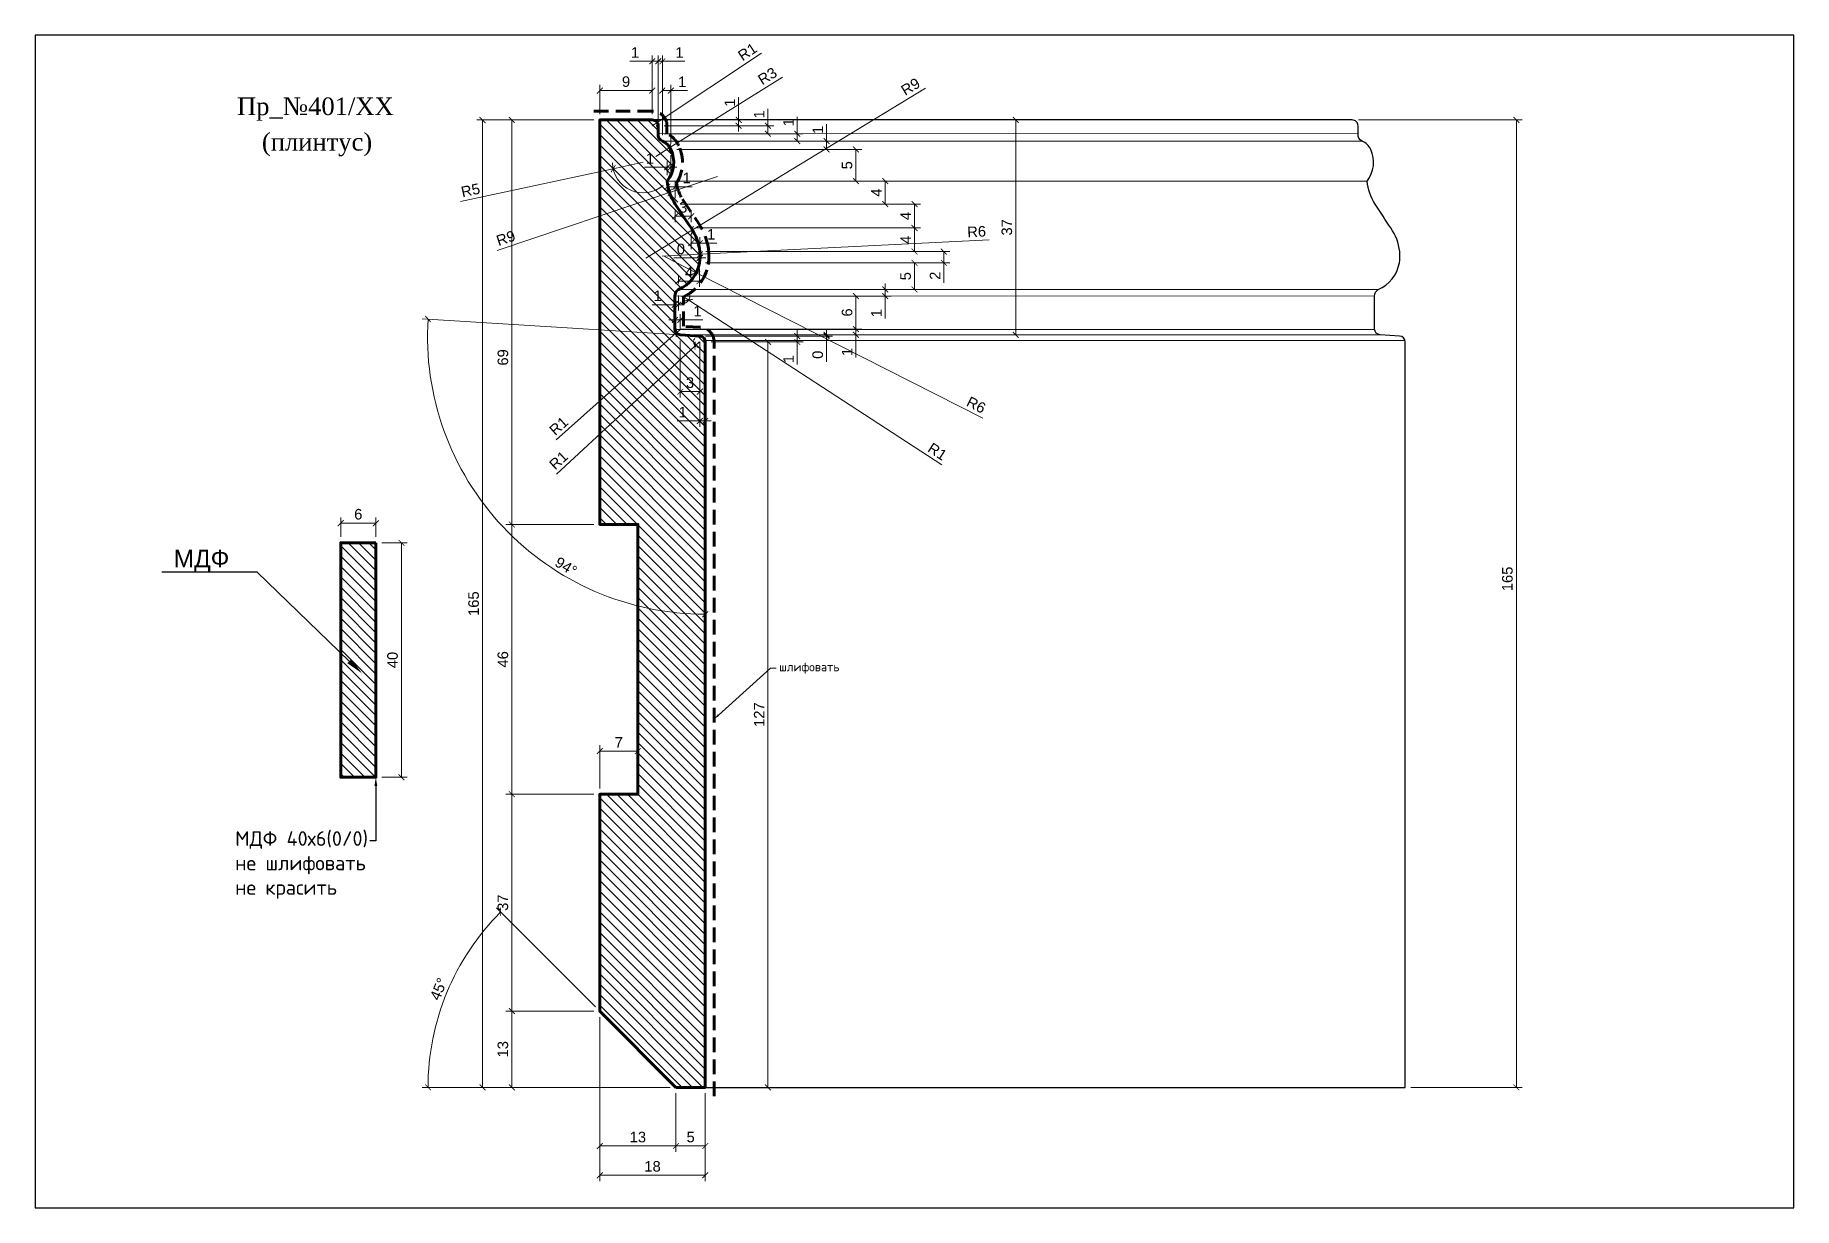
# Model space of a CAD drawing. Header units: inches. Extents: x -1 to 299, y 4775 to 4975.
import ezdxf
from ezdxf import colors
from ezdxf.entities.mleader import LeaderData, LeaderLine
from ezdxf.math import Vec2, Vec3

# ---------------------------------------------------------------- set-up
doc = ezdxf.new("R2010")
doc.units = ezdxf.units.IN
doc.header["$MEASUREMENT"] = 0
doc.linetypes.add('HIDDEN', pattern=[0.375, 0.25, -0.125])
doc.layers.add('Outside panel', color=7, linetype='Continuous', lineweight=18, true_color=0x7f5e57)
doc.layers.add('линия 50', color=1, linetype='Continuous', lineweight=140)
doc.layers.add('служебный слой РАЗМЕРЫ', color=7, linetype='Continuous', lineweight=9)
doc.layers.add('размеры в модели', color=7, linetype='Continuous')
doc.styles.add('ELECT', font='times.ttf')
doc.styles.get("Standard").update_dxf_attribs({"font": 'arial.ttf'})
doc.styles.add('ЕСКД профили текст', font='isocpeur.ttf')
doc.styles.add('ЕСКД штамп_текст', font='isocpeur.ttf')
doc.dimstyles.new('M_1', dxfattribs={"dimtxt": 1.8, "dimasz": 1, "dimexe": 1, "dimexo": 1, "dimgap": 0.6, "dimtad": 1, "dimdec": 0, "dimdsep": 46, "dimtxsty": 'Standard', "dimblk": 'ARCHTICK', "dimcen": -5, "dimclrd": 7, "dimclre": 7, "dimclrt": 7, "dimadec": 0, "dimazin": 0, "dimtfac": 1, "dimtdec": 0, "dimtmove": 0, "dimatfit": 3, "dimfxl": 1, "dimtolj": 1, "dimtzin": 0, "dimlwd": 5, "dimlwe": 5, "dimarcsym": 0})

msp = doc.modelspace()

# ---------------------------------------------------------------- texts
at = {"color": 7, "ltscale": 1000, "style": 'ELECT'}
for s, p in [('Пр_№401/ХХ', (33.72, 4961.85, 0)), ('(плинтус)', (37.96, 4955.79, 0))]:
    msp.add_text(s, height=3, dxfattribs=at).set_placement(p)

# ---------------------------------------------------------------- blocks, each defined once
blk = doc.blocks.new('_ArchTick')
at = {"color": 0, "linetype": 'ByBlock', "const_width": 0.15}
blk.add_lwpolyline([(-0.5, -0.5), (0.5, 0.5)], dxfattribs=at)
blk = doc.blocks.new('*D56')
at = {"color": 7, "lineweight": 5, "ltscale": 1000, "transparency": 16777216}
for p, q in [((225.05, 4961.02), (252.95, 4961.02)), ((251.95, 4961.02), (251.95, 4796.02)), ((233.98, 4796.02), (252.95, 4796.02))]:
    blk.add_line(p, q, dxfattribs=at)
at = {"layer": 'Defpoints', "color": 0, "ltscale": 1000, "transparency": 16777216}
for p in [(224.05, 4961.02, 0), (232.98, 4796.02, 0), (251.95, 4796.02)]:
    blk.add_point(p, dxfattribs=at)
at = {"color": 7, "lineweight": 5, "ltscale": 1000, "transparency": 16777216}
for p, rotation in [((251.95, 4961.02), 90), ((251.95, 4796.02), 270)]:
    blk.add_blockref('_ArchTick', p, dxfattribs=dict(at, rotation=rotation))
at = {"color": 7, "ltscale": 1000, "transparency": 16777216, "insert": (250.43, 4882.74), "char_height": 1.8, "attachment_point": 5, "rotation": 90}
blk.add_mtext('\\A1;165', dxfattribs=at)
blk = doc.blocks.new('*D55')
at = {"layer": 'Defpoints', "color": 0, "ltscale": 1000, "transparency": 16777216}
for p in [(57.4, 4888.9), (57.4, 4848.9), (61.76, 4848.9)]:
    blk.add_point(p, dxfattribs=at)
at = {"layer": 'размеры в модели', "color": 7, "lineweight": 5, "ltscale": 1000, "transparency": 16777216}
for p, q in [((58.4, 4888.9), (62.76, 4888.9)), ((61.76, 4888.9), (61.76, 4848.9)), ((58.4, 4848.9), (62.76, 4848.9))]:
    blk.add_line(p, q, dxfattribs=at)
for p, rotation in [((61.76, 4888.9), 90), ((61.76, 4848.9), 270)]:
    blk.add_blockref('_ArchTick', p, dxfattribs=dict(at, rotation=rotation))
at = {"layer": 'размеры в модели', "color": 7, "ltscale": 1000, "transparency": 16777216, "insert": (60.25, 4868.9), "char_height": 1.8, "attachment_point": 5, "rotation": 90}
blk.add_mtext('\\A1;40', dxfattribs=at)
blk = doc.blocks.new('*D54')
at = {"layer": 'Defpoints', "color": 0, "ltscale": 1000, "transparency": 16777216}
for p in [(51.4, 4892.24), (51.4, 4888.9), (57.4, 4888.9)]:
    blk.add_point(p, dxfattribs=at)
at = {"layer": 'размеры в модели', "color": 7, "lineweight": 5, "ltscale": 1000, "transparency": 16777216}
for p, q in [((51.4, 4889.9), (51.4, 4893.24)), ((57.4, 4889.9), (57.4, 4893.24)), ((57.4, 4892.24), (51.4, 4892.24))]:
    blk.add_line(p, q, dxfattribs=at)
at = {"layer": 'размеры в модели', "color": 7, "lineweight": 5, "ltscale": 1000, "transparency": 16777216, "rotation": 180}
blk.add_blockref('_ArchTick', (51.4, 4892.24), dxfattribs=at)
at = {"layer": 'размеры в модели', "color": 7, "lineweight": 5, "ltscale": 1000, "transparency": 16777216}
blk.add_blockref('_ArchTick', (57.4, 4892.24), dxfattribs=at)
at = {"layer": 'размеры в модели', "color": 7, "ltscale": 1000, "transparency": 16777216, "insert": (54.4, 4893.76), "char_height": 1.8, "attachment_point": 5}
blk.add_mtext('\\A1;6', dxfattribs=at)
blk = doc.blocks.new('*D53')
at = {"color": 7, "lineweight": 5, "ltscale": 1000, "transparency": 16777216}
for p, q in [((96.6, 4961.02), (167.56, 4961.02)), ((166.56, 4924.37), (166.56, 4961.02)), ((110.34, 4924.37), (167.56, 4924.37))]:
    blk.add_line(p, q, dxfattribs=at)
at = {"layer": 'Defpoints', "color": 0, "ltscale": 1000, "transparency": 16777216}
for p in [(95.6, 4961.02), (166.56, 4961.02), (109.34, 4924.37)]:
    blk.add_point(p, dxfattribs=at)
at = {"color": 7, "lineweight": 5, "ltscale": 1000, "transparency": 16777216}
for p, rotation in [((166.56, 4961.02), 90), ((166.56, 4924.37), 270)]:
    blk.add_blockref('_ArchTick', p, dxfattribs=dict(at, rotation=rotation))
at = {"color": 7, "ltscale": 1000, "transparency": 16777216, "insert": (165.04, 4942.7), "char_height": 1.8, "attachment_point": 5, "rotation": 90}
blk.add_mtext('\\A1;37', dxfattribs=at)
blk = doc.blocks.new('*D52')
at = {"layer": 'Defpoints', "color": 0, "ltscale": 1000, "transparency": 16777216}
for p in [(95.6, 4853.37), (95.6, 4846.02), (102.1, 4846.02)]:
    blk.add_point(p, dxfattribs=at)
at = {"layer": 'размеры в модели', "color": 7, "lineweight": 5, "ltscale": 1000, "transparency": 16777216}
for p, q in [((95.6, 4847.02), (95.6, 4854.37)), ((102.1, 4847.02), (102.1, 4854.37)), ((102.1, 4853.37), (95.6, 4853.37))]:
    blk.add_line(p, q, dxfattribs=at)
at = {"layer": 'размеры в модели', "color": 7, "lineweight": 5, "ltscale": 1000, "transparency": 16777216, "rotation": 180}
blk.add_blockref('_ArchTick', (95.6, 4853.37), dxfattribs=at)
at = {"layer": 'размеры в модели', "color": 7, "lineweight": 5, "ltscale": 1000, "transparency": 16777216}
blk.add_blockref('_ArchTick', (102.1, 4853.37), dxfattribs=at)
at = {"layer": 'размеры в модели', "color": 7, "ltscale": 1000, "transparency": 16777216, "insert": (98.85, 4854.87), "char_height": 1.8, "attachment_point": 5}
blk.add_mtext('\\A1;7', dxfattribs=at)
blk = doc.blocks.new('*D51')
at = {"layer": 'Defpoints', "color": 0, "ltscale": 1000, "transparency": 16777216}
for p in [(71.96, 4817.17), (95.6, 4809.02), (108.6, 4796.02), (108.6, 4796.02), (113.6, 4796.02)]:
    blk.add_point(p, dxfattribs=at)
at = {"layer": 'размеры в модели', "color": 7, "lineweight": 5, "ltscale": 1000, "transparency": 16777216}
for p, q in [((94.89, 4809.73), (77.98, 4826.64)), ((107.6, 4796.02), (65.3, 4796.02))]:
    blk.add_line(p, q, dxfattribs=at)
blk.add_arc((108.6, 4796.02), 42.3, 135, 180, dxfattribs=at)
for p, rotation in [((78.69, 4825.94), 44.99999999999992), ((66.3, 4796.02), 269.999999999997)]:
    blk.add_blockref('_ArchTick', p, dxfattribs=dict(at, rotation=rotation))
at = {"layer": 'размеры в модели', "color": 7, "ltscale": 1000, "transparency": 16777216, "insert": (68.12, 4812.79), "char_height": 1.8, "attachment_point": 5, "rotation": 67.5}
blk.add_mtext('\\A1;45°', dxfattribs=at)
blk = doc.blocks.new('*D50')
at = {"layer": 'Defpoints', "color": 0, "ltscale": 1000, "transparency": 16777216}
for p in [(95.6, 4961.02), (75.6, 4796.02), (108.6, 4796.02)]:
    blk.add_point(p, dxfattribs=at)
at = {"layer": 'размеры в модели', "color": 7, "lineweight": 5, "ltscale": 1000, "transparency": 16777216}
for p, q in [((94.6, 4961.02), (74.6, 4961.02)), ((75.6, 4961.02), (75.6, 4796.02)), ((107.6, 4796.02), (74.6, 4796.02))]:
    blk.add_line(p, q, dxfattribs=at)
for p, rotation in [((75.6, 4961.02), 90), ((75.6, 4796.02), 270)]:
    blk.add_blockref('_ArchTick', p, dxfattribs=dict(at, rotation=rotation))
at = {"layer": 'размеры в модели', "color": 7, "ltscale": 1000, "transparency": 16777216, "insert": (74.08, 4878.52), "char_height": 1.8, "attachment_point": 5, "rotation": 90}
blk.add_mtext('\\A1;165', dxfattribs=at)
blk = doc.blocks.new('*D49')
at = {"layer": 'Defpoints', "color": 0, "ltscale": 1000, "transparency": 16777216}
for p in [(80.6, 4961.02), (95.6, 4961.02), (95.6, 4892.02)]:
    blk.add_point(p, dxfattribs=at)
at = {"layer": 'размеры в модели', "color": 7, "lineweight": 5, "ltscale": 1000, "transparency": 16777216}
for p, q in [((94.6, 4961.02), (79.6, 4961.02)), ((80.6, 4892.02), (80.6, 4961.02)), ((94.6, 4892.02), (79.6, 4892.02))]:
    blk.add_line(p, q, dxfattribs=at)
for p, rotation in [((80.6, 4961.02), 90), ((80.6, 4892.02), 270)]:
    blk.add_blockref('_ArchTick', p, dxfattribs=dict(at, rotation=rotation))
at = {"layer": 'размеры в модели', "color": 7, "ltscale": 1000, "transparency": 16777216, "insert": (79.08, 4920.52), "char_height": 1.8, "attachment_point": 5, "rotation": 90}
blk.add_mtext('\\A1;69', dxfattribs=at)
blk = doc.blocks.new('*D48')
at = {"layer": 'Defpoints', "color": 0, "ltscale": 1000, "transparency": 16777216}
for p in [(95.6, 4892.02), (80.6, 4846.02), (95.6, 4846.02)]:
    blk.add_point(p, dxfattribs=at)
at = {"layer": 'размеры в модели', "color": 7, "lineweight": 5, "ltscale": 1000, "transparency": 16777216}
for p, q in [((94.6, 4892.02), (79.6, 4892.02)), ((80.6, 4892.02), (80.6, 4846.02)), ((94.6, 4846.02), (79.6, 4846.02))]:
    blk.add_line(p, q, dxfattribs=at)
for p, rotation in [((80.6, 4892.02), 90), ((80.6, 4846.02), 270)]:
    blk.add_blockref('_ArchTick', p, dxfattribs=dict(at, rotation=rotation))
at = {"layer": 'размеры в модели', "color": 7, "ltscale": 1000, "transparency": 16777216, "insert": (79.08, 4869.02), "char_height": 1.8, "attachment_point": 5, "rotation": 90}
blk.add_mtext('\\A1;46', dxfattribs=at)
blk = doc.blocks.new('*D47')
at = {"layer": 'Defpoints', "color": 0, "ltscale": 1000, "transparency": 16777216}
for p in [(80.6, 4846.02), (95.6, 4846.02), (95.6, 4809.02)]:
    blk.add_point(p, dxfattribs=at)
at = {"layer": 'размеры в модели', "color": 7, "lineweight": 5, "ltscale": 1000, "transparency": 16777216}
for p, q in [((94.6, 4846.02), (79.6, 4846.02)), ((80.6, 4809.02), (80.6, 4846.02)), ((94.6, 4809.02), (79.6, 4809.02))]:
    blk.add_line(p, q, dxfattribs=at)
for p, rotation in [((80.6, 4846.02), 90), ((80.6, 4809.02), 270)]:
    blk.add_blockref('_ArchTick', p, dxfattribs=dict(at, rotation=rotation))
at = {"layer": 'размеры в модели', "color": 7, "ltscale": 1000, "transparency": 16777216, "insert": (79.08, 4827.52), "char_height": 1.8, "attachment_point": 5, "rotation": 90}
blk.add_mtext('\\A1;37', dxfattribs=at)
blk = doc.blocks.new('*D46')
at = {"layer": 'Defpoints', "color": 0, "ltscale": 1000, "transparency": 16777216}
for p in [(80.6, 4809.02), (95.6, 4809.02), (108.6, 4796.02)]:
    blk.add_point(p, dxfattribs=at)
at = {"layer": 'размеры в модели', "color": 7, "lineweight": 5, "ltscale": 1000, "transparency": 16777216}
for p, q in [((94.6, 4809.02), (79.6, 4809.02)), ((80.6, 4796.02), (80.6, 4809.02)), ((107.6, 4796.02), (79.6, 4796.02))]:
    blk.add_line(p, q, dxfattribs=at)
for p, rotation in [((80.6, 4809.02), 90), ((80.6, 4796.02), 270)]:
    blk.add_blockref('_ArchTick', p, dxfattribs=dict(at, rotation=rotation))
at = {"layer": 'размеры в модели', "color": 7, "ltscale": 1000, "transparency": 16777216, "insert": (79.08, 4802.52), "char_height": 1.8, "attachment_point": 5, "rotation": 90}
blk.add_mtext('\\A1;13', dxfattribs=at)
blk = doc.blocks.new('*D45')
at = {"layer": 'Defpoints', "color": 0, "ltscale": 1000, "transparency": 16777216}
for p in [(95.6, 4809.02), (108.6, 4796.02), (95.6, 4786.02)]:
    blk.add_point(p, dxfattribs=at)
at = {"layer": 'размеры в модели', "color": 7, "lineweight": 5, "ltscale": 1000, "transparency": 16777216}
for p, q in [((95.6, 4808.02), (95.6, 4785.02)), ((108.6, 4795.02), (108.6, 4785.02)), ((108.6, 4786.02), (95.6, 4786.02))]:
    blk.add_line(p, q, dxfattribs=at)
at = {"layer": 'размеры в модели', "color": 7, "lineweight": 5, "ltscale": 1000, "transparency": 16777216, "rotation": 180}
blk.add_blockref('_ArchTick', (95.6, 4786.02), dxfattribs=at)
at = {"layer": 'размеры в модели', "color": 7, "lineweight": 5, "ltscale": 1000, "transparency": 16777216}
blk.add_blockref('_ArchTick', (108.6, 4786.02), dxfattribs=at)
at = {"layer": 'размеры в модели', "color": 7, "ltscale": 1000, "transparency": 16777216, "insert": (102.1, 4787.54), "char_height": 1.8, "attachment_point": 5}
blk.add_mtext('\\A1;13', dxfattribs=at)
blk = doc.blocks.new('*D44')
at = {"layer": 'Defpoints', "color": 0, "ltscale": 1000, "transparency": 16777216}
for p in [(108.6, 4796.02), (113.6, 4796.02), (113.6, 4786.02)]:
    blk.add_point(p, dxfattribs=at)
at = {"layer": 'размеры в модели', "color": 7, "lineweight": 5, "ltscale": 1000, "transparency": 16777216}
for p, q in [((108.6, 4795.02), (108.6, 4785.02)), ((113.6, 4795.02), (113.6, 4785.02)), ((108.6, 4786.02), (113.6, 4786.02))]:
    blk.add_line(p, q, dxfattribs=at)
at = {"layer": 'размеры в модели', "color": 7, "lineweight": 5, "ltscale": 1000, "transparency": 16777216, "rotation": 180}
blk.add_blockref('_ArchTick', (108.6, 4786.02), dxfattribs=at)
at = {"layer": 'размеры в модели', "color": 7, "lineweight": 5, "ltscale": 1000, "transparency": 16777216}
blk.add_blockref('_ArchTick', (113.6, 4786.02), dxfattribs=at)
at = {"layer": 'размеры в модели', "color": 7, "ltscale": 1000, "transparency": 16777216, "insert": (111.1, 4787.54), "char_height": 1.8, "attachment_point": 5}
blk.add_mtext('\\A1;5', dxfattribs=at)
blk = doc.blocks.new('*D43')
at = {"layer": 'Defpoints', "color": 0, "ltscale": 1000, "transparency": 16777216}
for p in [(109.34, 4924.37), (112.66, 4924.16), (113.6, 4923.16), (71.6, 4902.14), (113.6, 4796.02)]:
    blk.add_point(p, dxfattribs=at)
at = {"layer": 'размеры в модели', "color": 7, "lineweight": 5, "ltscale": 1000, "transparency": 16777216}
blk.add_line((108.34, 4924.43), (65.3, 4927.12), dxfattribs=at)
blk.add_arc((113.6, 4924.1), 47.39, 176.4173, 270, dxfattribs=at)
at = {"layer": 'размеры в модели', "color": 7, "lineweight": 5, "ltscale": 1000, "transparency": 16777216, "rotation": 86.41728462077985}
blk.add_blockref('_ArchTick', (66.3, 4927.06), dxfattribs=at)
at = {"layer": 'размеры в модели', "color": 7, "lineweight": 5, "ltscale": 1000, "transparency": 16777216}
blk.add_blockref('_ArchTick', (113.6, 4876.71), dxfattribs=at)
at = {"layer": 'размеры в модели', "color": 7, "ltscale": 1000, "transparency": 16777216, "insert": (89.84, 4884.86), "char_height": 1.8, "attachment_point": 5, "rotation": 328.8058}
blk.add_mtext('\\A1;94°', dxfattribs=at)
blk = doc.blocks.new('*D42')
at = {"layer": 'Defpoints', "color": 0, "ltscale": 1000, "transparency": 16777216}
for p in [(112.6, 4923.16), (111.86, 4922.48)]:
    blk.add_point(p, dxfattribs=at)
at = {"layer": 'размеры в модели', "color": 7, "lineweight": 5, "ltscale": 1000, "transparency": 16777216}
for p in [(112.6, 4923.16), (88.21, 4900.59)]:
    blk.add_line(p, (111.86, 4922.48), dxfattribs=at)
blk.add_arc((112.6, 4923.16), 1, 143.7131, 280.088, dxfattribs=at)
at = {"layer": 'размеры в модели', "color": 7, "lineweight": 5, "ltscale": 1000, "transparency": 16777216, "rotation": 42.79226035074953}
blk.add_blockref('_ArchTick', (111.86, 4922.48), dxfattribs=at)
at = {"layer": 'размеры в модели', "color": 7, "ltscale": 1000, "transparency": 16777216, "insert": (88.57, 4902.96), "char_height": 1.8, "attachment_point": 5, "rotation": 42.7923}
blk.add_mtext('\\A1;R1', dxfattribs=at)
blk = doc.blocks.new('*D41')
at = {"layer": 'Defpoints', "color": 0, "ltscale": 1000, "transparency": 16777216}
for p in [(108.65, 4924.7), (109.4, 4925.36)]:
    blk.add_point(p, dxfattribs=at)
at = {"layer": 'размеры в модели', "color": 7, "lineweight": 5, "ltscale": 1000, "transparency": 16777216}
for p in [(88.18, 4906.45), (109.4, 4925.36)]:
    blk.add_line(p, (108.65, 4924.7), dxfattribs=at)
at = {"layer": 'размеры в модели', "color": 7, "lineweight": 5, "ltscale": 1000, "transparency": 16777216, "rotation": 41.70983401940276}
blk.add_blockref('_ArchTick', (108.65, 4924.7), dxfattribs=at)
at = {"layer": 'размеры в модели', "color": 7, "ltscale": 1000, "transparency": 16777216, "insert": (88.59, 4908.83), "char_height": 1.8, "attachment_point": 5, "rotation": 41.7098}
blk.add_mtext('\\A1;R1', dxfattribs=at)
blk = doc.blocks.new('*D40')
at = {"layer": 'Defpoints', "color": 0, "ltscale": 1000, "transparency": 16777216}
for p in [(109.7, 4930.99), (110.79, 4930.29)]:
    blk.add_point(p, dxfattribs=at)
at = {"layer": 'размеры в модели', "color": 7, "lineweight": 5, "ltscale": 1000, "transparency": 16777216}
for p in [(109.7, 4930.99), (153.95, 4902.18)]:
    blk.add_line(p, (110.79, 4930.29), dxfattribs=at)
blk.add_arc((109.7, 4930.99), 1.3, 224.1465, 11.0758, dxfattribs=at)
at = {"layer": 'размеры в модели', "color": 7, "lineweight": 5, "ltscale": 1000, "transparency": 16777216, "rotation": 146.9293922789796}
blk.add_blockref('_ArchTick', (110.79, 4930.29), dxfattribs=at)
at = {"layer": 'размеры в модели', "color": 7, "ltscale": 1000, "transparency": 16777216, "insert": (153.2, 4904.46), "char_height": 1.8, "attachment_point": 5, "rotation": 326.9294}
blk.add_mtext('\\A1;R1', dxfattribs=at)
blk = doc.blocks.new('*D39')
at = {"layer": 'Defpoints', "color": 0, "ltscale": 1000, "transparency": 16777216}
for p in [(112.71, 4938.1), (106.22, 4937.78)]:
    blk.add_point(p, dxfattribs=at)
at = {"layer": 'размеры в модели', "color": 7, "lineweight": 5, "ltscale": 1000, "transparency": 16777216}
for p in [(106.22, 4937.78), (162, 4940.55)]:
    blk.add_line(p, (112.71, 4938.1), dxfattribs=at)
at = {"layer": 'размеры в модели', "color": 7, "lineweight": 5, "ltscale": 1000, "transparency": 16777216, "rotation": 182.8429692537935}
blk.add_blockref('_ArchTick', (112.71, 4938.1), dxfattribs=at)
at = {"layer": 'размеры в модели', "color": 7, "ltscale": 1000, "transparency": 16777216, "insert": (159.88, 4941.96), "char_height": 1.8, "attachment_point": 5, "rotation": 2.843}
blk.add_mtext('\\A1;R6', dxfattribs=at)
blk = doc.blocks.new('*D38')
at = {"layer": 'Defpoints', "color": 0, "ltscale": 1000, "transparency": 16777216}
for p in [(106.62, 4937.71), (112.06, 4934.95)]:
    blk.add_point(p, dxfattribs=at)
at = {"layer": 'размеры в модели', "color": 7, "lineweight": 5, "ltscale": 1000, "transparency": 16777216}
for p in [(106.62, 4937.71), (160.95, 4910.13)]:
    blk.add_line(p, (112.06, 4934.95), dxfattribs=at)
at = {"layer": 'размеры в модели', "color": 7, "lineweight": 5, "ltscale": 1000, "transparency": 16777216, "rotation": 153.0899228713941}
blk.add_blockref('_ArchTick', (112.06, 4934.95), dxfattribs=at)
at = {"layer": 'размеры в модели', "color": 7, "ltscale": 1000, "transparency": 16777216, "insert": (159.81, 4912.41), "char_height": 1.8, "attachment_point": 5, "rotation": 333.0899}
blk.add_mtext('\\A1;R6', dxfattribs=at)
blk = doc.blocks.new('*D37')
at = {"layer": 'Defpoints', "color": 0, "ltscale": 1000, "transparency": 16777216}
for p in [(111.39, 4942.26), (103.47, 4937.44)]:
    blk.add_point(p, dxfattribs=at)
at = {"layer": 'размеры в модели', "color": 7, "lineweight": 5, "ltscale": 1000, "transparency": 16777216}
for p in [(151.16, 4966.46), (103.47, 4937.44)]:
    blk.add_line(p, (111.39, 4942.26), dxfattribs=at)
at = {"layer": 'размеры в модели', "color": 7, "lineweight": 5, "ltscale": 1000, "transparency": 16777216, "rotation": 211.3282937279102}
blk.add_blockref('_ArchTick', (111.39, 4942.26), dxfattribs=at)
at = {"layer": 'размеры в модели', "color": 7, "ltscale": 1000, "transparency": 16777216, "insert": (148.61, 4966.69), "char_height": 1.8, "attachment_point": 5, "rotation": 31.3283}
blk.add_mtext('\\A1;R9', dxfattribs=at)
blk = doc.blocks.new('*D36')
at = {"layer": 'Defpoints', "color": 0, "ltscale": 1000, "transparency": 16777216}
for p in [(115.69, 4951.39), (107.52, 4948.64)]:
    blk.add_point(p, dxfattribs=at)
at = {"layer": 'размеры в модели', "color": 7, "lineweight": 5, "ltscale": 1000, "transparency": 16777216}
for p in [(115.69, 4951.39), (78.11, 4938.75)]:
    blk.add_line(p, (107.52, 4948.64), dxfattribs=at)
at = {"layer": 'размеры в модели', "color": 7, "lineweight": 5, "ltscale": 1000, "transparency": 16777216, "rotation": 18.58226240176847}
blk.add_blockref('_ArchTick', (107.52, 4948.64), dxfattribs=at)
at = {"layer": 'размеры в модели', "color": 7, "ltscale": 1000, "transparency": 16777216, "insert": (79.57, 4940.85), "char_height": 1.8, "attachment_point": 5, "rotation": 18.5823}
blk.add_mtext('\\A1;R9', dxfattribs=at)
blk = doc.blocks.new('*D35')
at = {"layer": 'Defpoints', "color": 0, "ltscale": 1000, "transparency": 16777216}
for p in [(102.99, 4953.8), (97.89, 4952.7)]:
    blk.add_point(p, dxfattribs=at)
at = {"layer": 'размеры в модели', "color": 7, "lineweight": 5, "ltscale": 1000, "transparency": 16777216}
for p in [(102.99, 4953.8), (71.85, 4947.11)]:
    blk.add_line(p, (97.89, 4952.7), dxfattribs=at)
blk.add_arc((102.99, 4953.8), 5.22, 181.132, 311.0734, dxfattribs=at)
at = {"layer": 'размеры в модели', "color": 7, "lineweight": 5, "ltscale": 1000, "transparency": 16777216, "rotation": 12.11670012196712}
blk.add_blockref('_ArchTick', (97.89, 4952.7), dxfattribs=at)
at = {"layer": 'размеры в модели', "color": 7, "ltscale": 1000, "transparency": 16777216, "insert": (73.55, 4949.02), "char_height": 1.8, "attachment_point": 5, "rotation": 12.1167}
blk.add_mtext('\\A1;R5', dxfattribs=at)
blk = doc.blocks.new('*D34')
at = {"layer": 'Defpoints', "color": 0, "ltscale": 1000, "transparency": 16777216}
for p in [(107.56, 4956.3), (105.17, 4954.81)]:
    blk.add_point(p, dxfattribs=at)
at = {"layer": 'размеры в модели', "color": 7, "lineweight": 5, "ltscale": 1000, "transparency": 16777216}
for p in [(126.75, 4968.3), (105.17, 4954.81)]:
    blk.add_line(p, (107.56, 4956.3), dxfattribs=at)
at = {"layer": 'размеры в модели', "color": 7, "lineweight": 5, "ltscale": 1000, "transparency": 16777216, "rotation": 212.0126298545638}
blk.add_blockref('_ArchTick', (107.56, 4956.3), dxfattribs=at)
at = {"layer": 'размеры в модели', "color": 7, "ltscale": 1000, "transparency": 16777216, "insert": (124.2, 4968.5), "char_height": 1.8, "attachment_point": 5, "rotation": 32.0126}
blk.add_mtext('\\A1;R3', dxfattribs=at)
blk = doc.blocks.new('*D33')
at = {"layer": 'Defpoints', "color": 0, "ltscale": 1000, "transparency": 16777216}
for p in [(104.56, 4960.02), (105.39, 4960.58)]:
    blk.add_point(p, dxfattribs=at)
at = {"layer": 'размеры в модели', "color": 7, "lineweight": 5, "ltscale": 1000, "transparency": 16777216}
for p in [(123.19, 4972.42), (104.56, 4960.02)]:
    blk.add_line(p, (105.39, 4960.58), dxfattribs=at)
at = {"layer": 'размеры в модели', "color": 7, "lineweight": 5, "ltscale": 1000, "transparency": 16777216, "rotation": 213.6432848970763}
blk.add_blockref('_ArchTick', (105.39, 4960.58), dxfattribs=at)
at = {"layer": 'размеры в модели', "color": 7, "ltscale": 1000, "transparency": 16777216, "insert": (120.79, 4972.64), "char_height": 1.8, "attachment_point": 5, "rotation": 33.6433}
blk.add_mtext('\\A1;R1', dxfattribs=at)
blk = doc.blocks.new('*D32')
at = {"layer": 'Defpoints', "color": 0, "ltscale": 1000, "transparency": 16777216}
for p in [(112.66, 4924.16), (113.6, 4923.16), (112.66, 4909.68)]:
    blk.add_point(p, dxfattribs=at)
at = {"layer": 'размеры в модели', "color": 7, "lineweight": 5, "ltscale": 1000, "transparency": 16777216}
for p, q in [((112.66, 4923.16), (112.66, 4908.68)), ((113.6, 4922.16), (113.6, 4908.68)), ((112.66, 4909.68), (108.8, 4909.68)), ((113.6, 4909.68), (112.66, 4909.68)), ((113.6, 4909.68), (114.6, 4909.68))]:
    blk.add_line(p, q, dxfattribs=at)
blk.add_blockref('_ArchTick', (112.66, 4909.68), dxfattribs=at)
at = {"layer": 'размеры в модели', "color": 7, "lineweight": 5, "ltscale": 1000, "transparency": 16777216, "rotation": 180}
blk.add_blockref('_ArchTick', (113.6, 4909.68), dxfattribs=at)
at = {"layer": 'размеры в модели', "color": 7, "ltscale": 1000, "transparency": 16777216, "insert": (109.73, 4911.18), "char_height": 1.8, "attachment_point": 5}
blk.add_mtext('\\A1;1', dxfattribs=at)
blk = doc.blocks.new('*D31')
at = {"layer": 'Defpoints', "color": 0, "ltscale": 1000, "transparency": 16777216}
for p in [(109.34, 4924.37), (112.66, 4924.16), (109.34, 4914.68)]:
    blk.add_point(p, dxfattribs=at)
at = {"layer": 'размеры в модели', "color": 7, "lineweight": 5, "ltscale": 1000, "transparency": 16777216}
for p, q in [((109.34, 4923.37), (109.34, 4913.68)), ((112.66, 4923.16), (112.66, 4913.68)), ((112.66, 4914.68), (109.34, 4914.68))]:
    blk.add_line(p, q, dxfattribs=at)
at = {"layer": 'размеры в модели', "color": 7, "lineweight": 5, "ltscale": 1000, "transparency": 16777216, "rotation": 180}
blk.add_blockref('_ArchTick', (109.34, 4914.68), dxfattribs=at)
at = {"layer": 'размеры в модели', "color": 7, "lineweight": 5, "ltscale": 1000, "transparency": 16777216}
blk.add_blockref('_ArchTick', (112.66, 4914.68), dxfattribs=at)
at = {"layer": 'размеры в модели', "color": 7, "ltscale": 1000, "transparency": 16777216, "insert": (111, 4916.2), "char_height": 1.8, "attachment_point": 5}
blk.add_mtext('\\A1;3', dxfattribs=at)
blk = doc.blocks.new('*D30')
at = {"layer": 'Defpoints', "color": 0, "ltscale": 1000, "transparency": 16777216}
for p in [(109.34, 4926.91), (108.4, 4925.36), (109.34, 4924.37)]:
    blk.add_point(p, dxfattribs=at)
at = {"layer": 'размеры в модели', "color": 7, "lineweight": 5, "ltscale": 1000, "transparency": 16777216}
for p, q in [((108.4, 4926.91), (107.4, 4926.91)), ((108.4, 4926.36), (108.4, 4927.91)), ((108.4, 4926.91), (109.34, 4926.91)), ((109.34, 4925.37), (109.34, 4927.91)), ((109.34, 4926.91), (113.2, 4926.91))]:
    blk.add_line(p, q, dxfattribs=at)
blk.add_blockref('_ArchTick', (108.4, 4926.91), dxfattribs=at)
at = {"layer": 'размеры в модели', "color": 7, "lineweight": 5, "ltscale": 1000, "transparency": 16777216, "rotation": 180}
blk.add_blockref('_ArchTick', (109.34, 4926.91), dxfattribs=at)
at = {"layer": 'размеры в модели', "color": 7, "ltscale": 1000, "transparency": 16777216, "insert": (112.27, 4928.42), "char_height": 1.8, "attachment_point": 5}
blk.add_mtext('\\A1;1', dxfattribs=at)
blk = doc.blocks.new('*D29')
at = {"layer": 'Defpoints', "color": 0, "ltscale": 1000, "transparency": 16777216}
for p in [(109.02, 4932.1), (108.4, 4930.99), (108.4, 4929.51)]:
    blk.add_point(p, dxfattribs=at)
at = {"layer": 'размеры в модели', "color": 7, "lineweight": 5, "ltscale": 1000, "transparency": 16777216}
for p, q in [((108.4, 4929.51), (104.54, 4929.51)), ((108.4, 4929.99), (108.4, 4928.51)), ((109.02, 4929.51), (108.4, 4929.51)), ((109.02, 4931.1), (109.02, 4928.51)), ((109.02, 4929.51), (110.02, 4929.51))]:
    blk.add_line(p, q, dxfattribs=at)
blk.add_blockref('_ArchTick', (108.4, 4929.51), dxfattribs=at)
at = {"layer": 'размеры в модели', "color": 7, "lineweight": 5, "ltscale": 1000, "transparency": 16777216, "rotation": 180}
blk.add_blockref('_ArchTick', (109.02, 4929.51), dxfattribs=at)
at = {"layer": 'размеры в модели', "color": 7, "ltscale": 1000, "transparency": 16777216, "insert": (105.47, 4931.01), "char_height": 1.8, "attachment_point": 5}
blk.add_mtext('\\A1;1', dxfattribs=at)
blk = doc.blocks.new('*D28')
at = {"layer": 'Defpoints', "color": 0, "ltscale": 1000, "transparency": 16777216}
for p in [(112.62, 4936.64), (109.02, 4933.53), (109.02, 4932.1)]:
    blk.add_point(p, dxfattribs=at)
at = {"layer": 'размеры в модели', "color": 7, "lineweight": 5, "ltscale": 1000, "transparency": 16777216}
for p, q in [((112.62, 4935.64), (112.62, 4932.53)), ((109.02, 4933.1), (109.02, 4934.53)), ((112.62, 4933.53), (109.02, 4933.53))]:
    blk.add_line(p, q, dxfattribs=at)
at = {"layer": 'размеры в модели', "color": 7, "lineweight": 5, "ltscale": 1000, "transparency": 16777216, "rotation": 180}
blk.add_blockref('_ArchTick', (109.02, 4933.53), dxfattribs=at)
at = {"layer": 'размеры в модели', "color": 7, "lineweight": 5, "ltscale": 1000, "transparency": 16777216}
blk.add_blockref('_ArchTick', (112.62, 4933.53), dxfattribs=at)
at = {"layer": 'размеры в модели', "color": 7, "ltscale": 1000, "transparency": 16777216, "insert": (110.82, 4935.03), "char_height": 1.8, "attachment_point": 5}
blk.add_mtext('\\A1;4', dxfattribs=at)
blk = doc.blocks.new('*D27')
at = {"layer": 'Defpoints', "color": 0, "ltscale": 1000, "transparency": 16777216}
for p in [(112.67, 4938.57), (112.62, 4937.48), (112.62, 4936.64)]:
    blk.add_point(p, dxfattribs=at)
at = {"layer": 'размеры в модели', "color": 7, "lineweight": 5, "ltscale": 1000, "transparency": 16777216}
for p, q in [((112.62, 4937.64), (112.62, 4938.48)), ((112.62, 4937.48), (108.25, 4937.48)), ((112.67, 4937.48), (112.62, 4937.48)), ((112.67, 4937.57), (112.67, 4936.48)), ((112.67, 4937.48), (113.67, 4937.48))]:
    blk.add_line(p, q, dxfattribs=at)
blk.add_blockref('_ArchTick', (112.62, 4937.48), dxfattribs=at)
at = {"layer": 'размеры в модели', "color": 7, "lineweight": 5, "ltscale": 1000, "transparency": 16777216, "rotation": 180}
blk.add_blockref('_ArchTick', (112.67, 4937.48), dxfattribs=at)
at = {"layer": 'размеры в модели', "color": 7, "ltscale": 1000, "transparency": 16777216, "insert": (109.44, 4939), "char_height": 1.8, "attachment_point": 5}
blk.add_mtext('\\A1;0', dxfattribs=at)
blk = doc.blocks.new('*D26')
at = {"layer": 'Defpoints', "color": 0, "ltscale": 1000, "transparency": 16777216}
for p in [(111.18, 4942.59), (112.67, 4940), (112.67, 4938.57)]:
    blk.add_point(p, dxfattribs=at)
at = {"layer": 'размеры в модели', "color": 7, "lineweight": 5, "ltscale": 1000, "transparency": 16777216}
for p, q in [((111.18, 4941.59), (111.18, 4939)), ((112.67, 4939.57), (112.67, 4941)), ((111.18, 4940), (112.67, 4940)), ((112.67, 4940), (115.54, 4940))]:
    blk.add_line(p, q, dxfattribs=at)
at = {"layer": 'размеры в модели', "color": 7, "lineweight": 5, "ltscale": 1000, "transparency": 16777216, "rotation": 180}
blk.add_blockref('_ArchTick', (111.18, 4940), dxfattribs=at)
at = {"layer": 'размеры в модели', "color": 7, "lineweight": 5, "ltscale": 1000, "transparency": 16777216}
blk.add_blockref('_ArchTick', (112.67, 4940), dxfattribs=at)
at = {"layer": 'размеры в модели', "color": 7, "ltscale": 1000, "transparency": 16777216, "insert": (114.6, 4941.51), "char_height": 1.8, "attachment_point": 5}
blk.add_mtext('\\A1;1', dxfattribs=at)
blk = doc.blocks.new('*D25')
at = {"layer": 'Defpoints', "color": 0, "ltscale": 1000, "transparency": 16777216}
for p in [(108.48, 4946.67), (111.18, 4944.59), (111.18, 4942.59)]:
    blk.add_point(p, dxfattribs=at)
at = {"layer": 'размеры в модели', "color": 7, "lineweight": 5, "ltscale": 1000, "transparency": 16777216}
for p, q in [((108.48, 4945.67), (108.48, 4943.59)), ((108.48, 4944.59), (111.18, 4944.59)), ((111.18, 4943.59), (111.18, 4945.59))]:
    blk.add_line(p, q, dxfattribs=at)
at = {"layer": 'размеры в модели', "color": 7, "lineweight": 5, "ltscale": 1000, "transparency": 16777216, "rotation": 180}
blk.add_blockref('_ArchTick', (108.48, 4944.59), dxfattribs=at)
at = {"layer": 'размеры в модели', "color": 7, "lineweight": 5, "ltscale": 1000, "transparency": 16777216}
blk.add_blockref('_ArchTick', (111.18, 4944.59), dxfattribs=at)
at = {"layer": 'размеры в модели', "color": 7, "ltscale": 1000, "transparency": 16777216, "insert": (109.83, 4946.11), "char_height": 1.8, "attachment_point": 5}
blk.add_mtext('\\A1;3', dxfattribs=at)
blk = doc.blocks.new('*D24')
at = {"layer": 'Defpoints', "color": 0, "ltscale": 1000, "transparency": 16777216}
for p in [(107.11, 4950.59), (108.48, 4949.62), (108.48, 4946.67)]:
    blk.add_point(p, dxfattribs=at)
at = {"layer": 'размеры в модели', "color": 7, "lineweight": 5, "ltscale": 1000, "transparency": 16777216}
for p, q in [((108.48, 4947.67), (108.48, 4950.62)), ((107.11, 4949.62), (108.48, 4949.62)), ((107.11, 4949.59), (107.11, 4948.62)), ((108.48, 4949.62), (111.34, 4949.62))]:
    blk.add_line(p, q, dxfattribs=at)
at = {"layer": 'размеры в модели', "color": 7, "lineweight": 5, "ltscale": 1000, "transparency": 16777216, "rotation": 180}
blk.add_blockref('_ArchTick', (107.11, 4949.62), dxfattribs=at)
at = {"layer": 'размеры в модели', "color": 7, "lineweight": 5, "ltscale": 1000, "transparency": 16777216}
blk.add_blockref('_ArchTick', (108.48, 4949.62), dxfattribs=at)
at = {"layer": 'размеры в модели', "color": 7, "ltscale": 1000, "transparency": 16777216, "insert": (110.41, 4951.12), "char_height": 1.8, "attachment_point": 5}
blk.add_mtext('\\A1;1', dxfattribs=at)
blk = doc.blocks.new('*D23')
at = {"layer": 'Defpoints', "color": 0, "ltscale": 1000, "transparency": 16777216}
for p in [(107.72, 4956), (107.11, 4952.94), (107.11, 4950.59)]:
    blk.add_point(p, dxfattribs=at)
at = {"layer": 'размеры в модели', "color": 7, "lineweight": 5, "ltscale": 1000, "transparency": 16777216}
for p, q in [((107.11, 4951.59), (107.11, 4953.94)), ((107.72, 4955), (107.72, 4951.94)), ((107.11, 4952.94), (103.24, 4952.94)), ((107.72, 4952.94), (107.11, 4952.94)), ((107.72, 4952.94), (108.72, 4952.94))]:
    blk.add_line(p, q, dxfattribs=at)
blk.add_blockref('_ArchTick', (107.11, 4952.94), dxfattribs=at)
at = {"layer": 'размеры в модели', "color": 7, "lineweight": 5, "ltscale": 1000, "transparency": 16777216, "rotation": 180}
blk.add_blockref('_ArchTick', (107.72, 4952.94), dxfattribs=at)
at = {"layer": 'размеры в модели', "color": 7, "ltscale": 1000, "transparency": 16777216, "insert": (104.18, 4954.45), "char_height": 1.8, "attachment_point": 5}
blk.add_mtext('\\A1;1', dxfattribs=at)
blk = doc.blocks.new('*D22')
at = {"layer": 'Defpoints', "color": 0, "ltscale": 1000, "transparency": 16777216}
for p in [(106.27, 4971.02), (105.56, 4958.67), (106.27, 4957.4)]:
    blk.add_point(p, dxfattribs=at)
at = {"layer": 'размеры в модели', "color": 7, "lineweight": 5, "ltscale": 1000, "transparency": 16777216}
for p, q in [((105.56, 4971.02), (104.56, 4971.02)), ((105.56, 4959.67), (105.56, 4972.02)), ((105.56, 4971.02), (106.27, 4971.02)), ((106.27, 4958.4), (106.27, 4972.02)), ((106.27, 4971.02), (110.13, 4971.02))]:
    blk.add_line(p, q, dxfattribs=at)
blk.add_blockref('_ArchTick', (105.56, 4971.02), dxfattribs=at)
at = {"layer": 'размеры в модели', "color": 7, "lineweight": 5, "ltscale": 1000, "transparency": 16777216, "rotation": 180}
blk.add_blockref('_ArchTick', (106.27, 4971.02), dxfattribs=at)
at = {"layer": 'размеры в модели', "color": 7, "ltscale": 1000, "transparency": 16777216, "insert": (109.2, 4972.53), "char_height": 1.8, "attachment_point": 5}
blk.add_mtext('\\A1;1', dxfattribs=at)
blk = doc.blocks.new('*D21')
at = {"layer": 'Defpoints', "color": 0, "ltscale": 1000, "transparency": 16777216}
for p in [(107.72, 4966.02), (106.27, 4957.4), (107.72, 4956)]:
    blk.add_point(p, dxfattribs=at)
at = {"layer": 'размеры в модели', "color": 7, "lineweight": 5, "ltscale": 1000, "transparency": 16777216}
for p, q in [((106.27, 4958.4), (106.27, 4967.02)), ((106.27, 4966.02), (107.72, 4966.02)), ((107.72, 4957), (107.72, 4967.02)), ((107.72, 4966.02), (110.59, 4966.02))]:
    blk.add_line(p, q, dxfattribs=at)
at = {"layer": 'размеры в модели', "color": 7, "lineweight": 5, "ltscale": 1000, "transparency": 16777216, "rotation": 180}
blk.add_blockref('_ArchTick', (106.27, 4966.02), dxfattribs=at)
at = {"layer": 'размеры в модели', "color": 7, "lineweight": 5, "ltscale": 1000, "transparency": 16777216}
blk.add_blockref('_ArchTick', (107.72, 4966.02), dxfattribs=at)
at = {"layer": 'размеры в модели', "color": 7, "ltscale": 1000, "transparency": 16777216, "insert": (109.65, 4967.53), "char_height": 1.8, "attachment_point": 5}
blk.add_mtext('\\A1;1', dxfattribs=at)
blk = doc.blocks.new('*D20')
at = {"layer": 'Defpoints', "color": 0, "ltscale": 1000, "transparency": 16777216}
for p in [(104.56, 4971.02), (104.56, 4961.02), (105.56, 4960.02)]:
    blk.add_point(p, dxfattribs=at)
at = {"layer": 'размеры в модели', "color": 7, "lineweight": 5, "ltscale": 1000, "transparency": 16777216}
for p, q in [((104.56, 4971.02), (100.7, 4971.02)), ((104.56, 4962.02), (104.56, 4972.02)), ((105.56, 4971.02), (104.56, 4971.02)), ((105.56, 4961.02), (105.56, 4972.02)), ((105.56, 4971.02), (106.56, 4971.02))]:
    blk.add_line(p, q, dxfattribs=at)
blk.add_blockref('_ArchTick', (104.56, 4971.02), dxfattribs=at)
at = {"layer": 'размеры в модели', "color": 7, "lineweight": 5, "ltscale": 1000, "transparency": 16777216, "rotation": 180}
blk.add_blockref('_ArchTick', (105.56, 4971.02), dxfattribs=at)
at = {"layer": 'размеры в модели', "color": 7, "ltscale": 1000, "transparency": 16777216, "insert": (101.63, 4972.53), "char_height": 1.8, "attachment_point": 5}
blk.add_mtext('\\A1;1', dxfattribs=at)
blk = doc.blocks.new('*D19')
at = {"layer": 'Defpoints', "color": 0, "ltscale": 1000, "transparency": 16777216}
for p in [(104.56, 4966.02), (95.6, 4961.02), (104.56, 4961.02)]:
    blk.add_point(p, dxfattribs=at)
at = {"layer": 'размеры в модели', "color": 7, "lineweight": 5, "ltscale": 1000, "transparency": 16777216}
for p, q in [((95.6, 4962.02), (95.6, 4967.02)), ((95.6, 4966.02), (104.56, 4966.02)), ((104.56, 4962.02), (104.56, 4967.02))]:
    blk.add_line(p, q, dxfattribs=at)
at = {"layer": 'размеры в модели', "color": 7, "lineweight": 5, "ltscale": 1000, "transparency": 16777216, "rotation": 180}
blk.add_blockref('_ArchTick', (95.6, 4966.02), dxfattribs=at)
at = {"layer": 'размеры в модели', "color": 7, "lineweight": 5, "ltscale": 1000, "transparency": 16777216}
blk.add_blockref('_ArchTick', (104.56, 4966.02), dxfattribs=at)
at = {"layer": 'размеры в модели', "color": 7, "ltscale": 1000, "transparency": 16777216, "insert": (100.08, 4967.54), "char_height": 1.8, "attachment_point": 5}
blk.add_mtext('\\A1;9', dxfattribs=at)
blk = doc.blocks.new('*D18')
at = {"layer": 'Defpoints', "color": 0, "ltscale": 1000, "transparency": 16777216}
for p in [(112.66, 4924.16), (113.6, 4923.16), (129.29, 4923.16)]:
    blk.add_point(p, dxfattribs=at)
at = {"layer": 'размеры в модели', "color": 7, "lineweight": 5, "ltscale": 1000, "transparency": 16777216}
for p, q in [((113.66, 4924.16), (130.29, 4924.16)), ((114.6, 4923.16), (130.29, 4923.16)), ((129.29, 4924.16), (129.29, 4925.16)), ((129.29, 4924.16), (129.29, 4923.16)), ((129.29, 4923.16), (129.29, 4919.3))]:
    blk.add_line(p, q, dxfattribs=at)
for p, rotation in [((129.29, 4924.16), 270), ((129.29, 4923.16), 90)]:
    blk.add_blockref('_ArchTick', p, dxfattribs=dict(at, rotation=rotation))
at = {"layer": 'размеры в модели', "color": 7, "ltscale": 1000, "transparency": 16777216, "insert": (127.79, 4920.23), "char_height": 1.8, "attachment_point": 5, "rotation": 90}
blk.add_mtext('\\A1;1', dxfattribs=at)
blk = doc.blocks.new('*D17')
at = {"layer": 'Defpoints', "color": 0, "ltscale": 1000, "transparency": 16777216}
for p in [(109.34, 4924.37), (112.66, 4924.16), (134.29, 4924.16)]:
    blk.add_point(p, dxfattribs=at)
at = {"layer": 'размеры в модели', "color": 7, "lineweight": 5, "ltscale": 1000, "transparency": 16777216}
for p, q in [((110.34, 4924.37), (135.29, 4924.37)), ((113.66, 4924.16), (135.29, 4924.16)), ((134.29, 4924.37), (134.29, 4925.37)), ((134.29, 4924.37), (134.29, 4924.16)), ((134.29, 4924.16), (134.29, 4919.78))]:
    blk.add_line(p, q, dxfattribs=at)
for p, rotation in [((134.29, 4924.37), 270), ((134.29, 4924.16), 90)]:
    blk.add_blockref('_ArchTick', p, dxfattribs=dict(at, rotation=rotation))
at = {"layer": 'размеры в модели', "color": 7, "ltscale": 1000, "transparency": 16777216, "insert": (132.78, 4920.97), "char_height": 1.8, "attachment_point": 5, "rotation": 90}
blk.add_mtext('\\A1;0', dxfattribs=at)
blk = doc.blocks.new('*D16')
at = {"layer": 'Defpoints', "color": 0, "ltscale": 1000, "transparency": 16777216}
for p in [(108.4, 4925.36), (109.34, 4924.37), (139.29, 4924.37)]:
    blk.add_point(p, dxfattribs=at)
at = {"layer": 'размеры в модели', "color": 7, "lineweight": 5, "ltscale": 1000, "transparency": 16777216}
for p, q in [((139.29, 4925.36), (139.29, 4926.36)), ((109.4, 4925.36), (140.29, 4925.36)), ((110.34, 4924.37), (140.29, 4924.37)), ((139.29, 4925.36), (139.29, 4924.37)), ((139.29, 4924.37), (139.29, 4920.5))]:
    blk.add_line(p, q, dxfattribs=at)
for p, rotation in [((139.29, 4925.36), 270), ((139.29, 4924.37), 90)]:
    blk.add_blockref('_ArchTick', p, dxfattribs=dict(at, rotation=rotation))
at = {"layer": 'размеры в модели', "color": 7, "ltscale": 1000, "transparency": 16777216, "insert": (137.79, 4921.43), "char_height": 1.8, "attachment_point": 5, "rotation": 90}
blk.add_mtext('\\A1;1', dxfattribs=at)
blk = doc.blocks.new('*D15')
at = {"layer": 'Defpoints', "color": 0, "ltscale": 1000, "transparency": 16777216}
for p in [(108.4, 4930.99), (108.4, 4925.36), (139.29, 4925.36)]:
    blk.add_point(p, dxfattribs=at)
at = {"layer": 'размеры в модели', "color": 7, "lineweight": 5, "ltscale": 1000, "transparency": 16777216}
for p, q in [((109.4, 4930.99), (140.29, 4930.99)), ((139.29, 4930.99), (139.29, 4925.36)), ((109.4, 4925.36), (140.29, 4925.36))]:
    blk.add_line(p, q, dxfattribs=at)
for p, rotation in [((139.29, 4930.99), 90), ((139.29, 4925.36), 270)]:
    blk.add_blockref('_ArchTick', p, dxfattribs=dict(at, rotation=rotation))
at = {"layer": 'размеры в модели', "color": 7, "ltscale": 1000, "transparency": 16777216, "insert": (137.78, 4928.18), "char_height": 1.8, "attachment_point": 5, "rotation": 90}
blk.add_mtext('\\A1;6', dxfattribs=at)
blk = doc.blocks.new('*D14')
at = {"layer": 'Defpoints', "color": 0, "ltscale": 1000, "transparency": 16777216}
for p in [(109.02, 4932.1), (108.4, 4930.99), (144.29, 4930.99)]:
    blk.add_point(p, dxfattribs=at)
at = {"layer": 'размеры в модели', "color": 7, "lineweight": 5, "ltscale": 1000, "transparency": 16777216}
for p, q in [((110.02, 4932.1), (145.29, 4932.1)), ((144.29, 4932.1), (144.29, 4933.1)), ((144.29, 4932.1), (144.29, 4930.99)), ((109.4, 4930.99), (145.29, 4930.99)), ((144.29, 4930.99), (144.29, 4927.13))]:
    blk.add_line(p, q, dxfattribs=at)
for p, rotation in [((144.29, 4932.1), 270), ((144.29, 4930.99), 90)]:
    blk.add_blockref('_ArchTick', p, dxfattribs=dict(at, rotation=rotation))
at = {"layer": 'размеры в модели', "color": 7, "ltscale": 1000, "transparency": 16777216, "insert": (142.79, 4928.06), "char_height": 1.8, "attachment_point": 5, "rotation": 90}
blk.add_mtext('\\A1;1', dxfattribs=at)
blk = doc.blocks.new('*D13')
at = {"layer": 'Defpoints', "color": 0, "ltscale": 1000, "transparency": 16777216}
for p in [(112.67, 4938.57), (112.62, 4936.64), (154.29, 4936.64)]:
    blk.add_point(p, dxfattribs=at)
at = {"layer": 'размеры в модели', "color": 7, "lineweight": 5, "ltscale": 1000, "transparency": 16777216}
for p, q in [((113.67, 4938.57), (155.29, 4938.57)), ((154.29, 4938.57), (154.29, 4936.64)), ((113.62, 4936.64), (155.29, 4936.64)), ((154.29, 4936.64), (154.29, 4933.25))]:
    blk.add_line(p, q, dxfattribs=at)
for p, rotation in [((154.29, 4938.57), 90), ((154.29, 4936.64), 270)]:
    blk.add_blockref('_ArchTick', p, dxfattribs=dict(at, rotation=rotation))
at = {"layer": 'размеры в модели', "color": 7, "ltscale": 1000, "transparency": 16777216, "insert": (152.79, 4934.45), "char_height": 1.8, "attachment_point": 5, "rotation": 90}
blk.add_mtext('\\A1;2', dxfattribs=at)
blk = doc.blocks.new('*D12')
at = {"layer": 'Defpoints', "color": 0, "ltscale": 1000, "transparency": 16777216}
for p in [(112.62, 4936.64), (109.02, 4932.1), (149.29, 4932.1)]:
    blk.add_point(p, dxfattribs=at)
at = {"layer": 'размеры в модели', "color": 7, "lineweight": 5, "ltscale": 1000, "transparency": 16777216}
for p, q in [((113.62, 4936.64), (150.29, 4936.64)), ((149.29, 4936.64), (149.29, 4932.1)), ((110.02, 4932.1), (150.29, 4932.1))]:
    blk.add_line(p, q, dxfattribs=at)
for p, rotation in [((149.29, 4936.64), 90), ((149.29, 4932.1), 270)]:
    blk.add_blockref('_ArchTick', p, dxfattribs=dict(at, rotation=rotation))
at = {"layer": 'размеры в модели', "color": 7, "ltscale": 1000, "transparency": 16777216, "insert": (147.78, 4934.37), "char_height": 1.8, "attachment_point": 5, "rotation": 90}
blk.add_mtext('\\A1;5', dxfattribs=at)
blk = doc.blocks.new('*D8')
at = {"layer": 'Defpoints', "color": 0, "ltscale": 1000, "transparency": 16777216}
for p in [(106.27, 4957.4), (134.29, 4957.4), (107.72, 4956)]:
    blk.add_point(p, dxfattribs=at)
at = {"layer": 'размеры в модели', "color": 7, "lineweight": 5, "ltscale": 1000, "transparency": 16777216}
for p, q in [((134.29, 4957.4), (134.29, 4960.27)), ((107.27, 4957.4), (135.29, 4957.4)), ((134.29, 4956), (134.29, 4957.4)), ((108.72, 4956), (135.29, 4956))]:
    blk.add_line(p, q, dxfattribs=at)
for p, rotation in [((134.29, 4957.4), 90), ((134.29, 4956), 270)]:
    blk.add_blockref('_ArchTick', p, dxfattribs=dict(at, rotation=rotation))
at = {"layer": 'размеры в модели', "color": 7, "ltscale": 1000, "transparency": 16777216, "insert": (132.79, 4959.33), "char_height": 1.8, "attachment_point": 5, "rotation": 90}
blk.add_mtext('\\A1;1', dxfattribs=at)
blk = doc.blocks.new('*D7')
at = {"layer": 'Defpoints', "color": 0, "ltscale": 1000, "transparency": 16777216}
for p in [(107.72, 4956), (107.11, 4950.59), (139.29, 4950.59)]:
    blk.add_point(p, dxfattribs=at)
at = {"layer": 'размеры в модели', "color": 7, "lineweight": 5, "ltscale": 1000, "transparency": 16777216}
for p, q in [((108.72, 4956), (140.29, 4956)), ((139.29, 4956), (139.29, 4950.59)), ((108.11, 4950.59), (140.29, 4950.59))]:
    blk.add_line(p, q, dxfattribs=at)
for p, rotation in [((139.29, 4956), 90), ((139.29, 4950.59), 270)]:
    blk.add_blockref('_ArchTick', p, dxfattribs=dict(at, rotation=rotation))
at = {"layer": 'размеры в модели', "color": 7, "ltscale": 1000, "transparency": 16777216, "insert": (137.78, 4953.29), "char_height": 1.8, "attachment_point": 5, "rotation": 90}
blk.add_mtext('\\A1;5', dxfattribs=at)
blk = doc.blocks.new('*D6')
at = {"layer": 'Defpoints', "color": 0, "ltscale": 1000, "transparency": 16777216}
for p in [(105.56, 4958.67), (106.27, 4957.4), (129.29, 4958.67)]:
    blk.add_point(p, dxfattribs=at)
at = {"layer": 'размеры в модели', "color": 7, "lineweight": 5, "ltscale": 1000, "transparency": 16777216}
for p, q in [((129.29, 4958.67), (129.29, 4961.54)), ((106.56, 4958.67), (130.29, 4958.67)), ((107.27, 4957.4), (130.29, 4957.4)), ((129.29, 4957.4), (129.29, 4958.67))]:
    blk.add_line(p, q, dxfattribs=at)
for p, rotation in [((129.29, 4958.67), 90), ((129.29, 4957.4), 270)]:
    blk.add_blockref('_ArchTick', p, dxfattribs=dict(at, rotation=rotation))
at = {"layer": 'размеры в модели', "color": 7, "ltscale": 1000, "transparency": 16777216, "insert": (127.79, 4960.61), "char_height": 1.8, "attachment_point": 5, "rotation": 90}
blk.add_mtext('\\A1;1', dxfattribs=at)
blk = doc.blocks.new('*D5')
at = {"layer": 'Defpoints', "color": 0, "ltscale": 1000, "transparency": 16777216}
for p in [(105.56, 4960.02), (124.29, 4960.02), (105.56, 4958.67)]:
    blk.add_point(p, dxfattribs=at)
at = {"layer": 'размеры в модели', "color": 7, "lineweight": 5, "ltscale": 1000, "transparency": 16777216}
for p, q in [((124.29, 4960.02), (124.29, 4962.89)), ((106.56, 4960.02), (125.29, 4960.02)), ((124.29, 4958.67), (124.29, 4960.02)), ((106.56, 4958.67), (125.29, 4958.67))]:
    blk.add_line(p, q, dxfattribs=at)
for p, rotation in [((124.29, 4960.02), 90), ((124.29, 4958.67), 270)]:
    blk.add_blockref('_ArchTick', p, dxfattribs=dict(at, rotation=rotation))
at = {"layer": 'размеры в модели', "color": 7, "ltscale": 1000, "transparency": 16777216, "insert": (122.79, 4961.96), "char_height": 1.8, "attachment_point": 5, "rotation": 90}
blk.add_mtext('\\A1;1', dxfattribs=at)
blk = doc.blocks.new('*D4')
at = {"layer": 'Defpoints', "color": 0, "ltscale": 1000, "transparency": 16777216}
for p in [(104.56, 4961.02), (105.56, 4960.02), (119.29, 4961.02)]:
    blk.add_point(p, dxfattribs=at)
at = {"layer": 'размеры в модели', "color": 7, "lineweight": 5, "ltscale": 1000, "transparency": 16777216}
for p, q in [((119.29, 4961.02), (119.29, 4964.89)), ((105.56, 4961.02), (120.29, 4961.02)), ((106.56, 4960.02), (120.29, 4960.02)), ((119.29, 4960.02), (119.29, 4961.02)), ((119.29, 4960.02), (119.29, 4959.02))]:
    blk.add_line(p, q, dxfattribs=at)
for p, rotation in [((119.29, 4961.02), 270), ((119.29, 4960.02), 90)]:
    blk.add_blockref('_ArchTick', p, dxfattribs=dict(at, rotation=rotation))
at = {"layer": 'размеры в модели', "color": 7, "ltscale": 1000, "transparency": 16777216, "insert": (117.79, 4963.96), "char_height": 1.8, "attachment_point": 5, "rotation": 90}
blk.add_mtext('\\A1;1', dxfattribs=at)
blk = doc.blocks.new('*D3')
at = {"layer": 'Defpoints', "color": 0, "ltscale": 1000, "transparency": 16777216}
for p in [(113.6, 4923.16), (113.6, 4796.02), (124.29, 4796.02)]:
    blk.add_point(p, dxfattribs=at)
at = {"layer": 'размеры в модели', "color": 7, "lineweight": 5, "ltscale": 1000, "transparency": 16777216}
for p, q in [((114.6, 4923.16), (125.29, 4923.16)), ((124.29, 4923.16), (124.29, 4796.02)), ((114.6, 4796.02), (125.29, 4796.02))]:
    blk.add_line(p, q, dxfattribs=at)
for p, rotation in [((124.29, 4923.16), 90), ((124.29, 4796.02), 270)]:
    blk.add_blockref('_ArchTick', p, dxfattribs=dict(at, rotation=rotation))
at = {"layer": 'размеры в модели', "color": 7, "ltscale": 1000, "transparency": 16777216, "insert": (122.79, 4859.59), "char_height": 1.8, "attachment_point": 5, "rotation": 90}
blk.add_mtext('\\A1;127', dxfattribs=at)
blk = doc.blocks.new('*D2')
at = {"layer": 'Defpoints', "color": 0, "ltscale": 1000, "transparency": 16777216}
for p in [(95.6, 4809.02), (113.6, 4796.02), (95.6, 4781.02)]:
    blk.add_point(p, dxfattribs=at)
at = {"layer": 'размеры в модели', "color": 7, "lineweight": 5, "ltscale": 1000, "transparency": 16777216}
for p, q in [((95.6, 4808.02), (95.6, 4780.02)), ((113.6, 4795.02), (113.6, 4780.02)), ((113.6, 4781.02), (95.6, 4781.02))]:
    blk.add_line(p, q, dxfattribs=at)
at = {"layer": 'размеры в модели', "color": 7, "lineweight": 5, "ltscale": 1000, "transparency": 16777216, "rotation": 180}
blk.add_blockref('_ArchTick', (95.6, 4781.02), dxfattribs=at)
at = {"layer": 'размеры в модели', "color": 7, "lineweight": 5, "ltscale": 1000, "transparency": 16777216}
blk.add_blockref('_ArchTick', (113.6, 4781.02), dxfattribs=at)
at = {"layer": 'размеры в модели', "color": 7, "ltscale": 1000, "transparency": 16777216, "insert": (104.6, 4782.54), "char_height": 1.8, "attachment_point": 5}
blk.add_mtext('\\A1;18', dxfattribs=at)

# ---------------------------------------------------------------- dimensions: what is measured, and where the dimension line sits
at = {"color": 5, "ltscale": 1000}
dim = msp.add_linear_dim(base=(166.56, 4961.02, 0), p1=(109.34, 4924.37, 0), p2=(95.6, 4961.02, 0), angle=90, dimstyle='M_1', dxfattribs=at)
dim.commit()
dim.dimension.update_dxf_attribs({"geometry": '*D53', "text_midpoint": (165.04, 4942.7, 0)})
at = {"color": 7, "ltscale": 1000}
dim = msp.add_linear_dim(base=(251.95, 4796.02), p1=(224.05, 4961.02, 0), p2=(232.98, 4796.02, 0), angle=90, dimstyle='M_1', dxfattribs=at)
dim.commit()
dim.dimension.update_dxf_attribs({"geometry": '*D56', "text_midpoint": (251.95, 4882.74), "dimtype": 128})
at = {"layer": 'размеры в модели', "color": 5, "ltscale": 1000}
for center, mpoint, picture, middle in [((104.56, 4960.02, 0), (105.39, 4960.58, 0), '*D33', (121.63, 4971.38, 0)), ((103.47, 4937.44, 0), (111.39, 4942.26, 0), '*D37', (149.4, 4965.39, 0)), ((105.17, 4954.81, 0), (107.56, 4956.3, 0), '*D34', (125.01, 4967.21, 0)), ((102.99, 4953.8, 0), (97.89, 4952.7, 0), '*D35', (73.87, 4947.54, 0)), ((115.69, 4951.39, 0), (107.52, 4948.64, 0), '*D36', (80.06, 4939.41, 0)), ((106.22, 4937.78, 0), (112.71, 4938.1, 0), '*D39', (159.95, 4940.44, 0)), ((106.62, 4937.71, 0), (112.06, 4934.95, 0), '*D38', (159.12, 4911.06, 0)), ((109.7, 4930.99, 0), (110.79, 4930.29, 0), '*D40', (152.38, 4903.2, 0)), ((112.6, 4923.16, 0), (111.86, 4922.48, 0), '*D42', (89.59, 4901.86, 0)), ((109.4, 4925.36, 0), (108.65, 4924.7, 0), '*D41', (89.59, 4907.7, 0))]:
    dim = msp.add_radius_dim(center=center, mpoint=mpoint, dimstyle='M_1', dxfattribs=at)
    dim.commit()
    dim.dimension.update_dxf_attribs({"geometry": picture, "text_midpoint": middle, "dimtype": 132})
for base, p1, p2, angle, picture, middle in [((104.56, 4971.02, 0), (105.56, 4960.02, 0), (104.56, 4961.02, 0), 180, '*D20', (101.63, 4972.53, 0)), ((106.27, 4971.02, 0), (105.56, 4958.67, 0), (106.27, 4957.4, 0), 180, '*D22', (109.2, 4972.53, 0)), ((104.56, 4966.02, 0), (95.6, 4961.02, 0), (104.56, 4961.02, 0), 180, '*D19', (100.08, 4967.54, 0)), ((107.72, 4966.02, 0), (106.27, 4957.4, 0), (107.72, 4956, 0), 180, '*D21', (109.65, 4967.53, 0)), ((119.29, 4961.02, 0), (105.56, 4960.02, 0), (104.56, 4961.02, 0), 90, '*D4', (117.79, 4963.96, 0)), ((124.29, 4960.02, 0), (105.56, 4958.67, 0), (105.56, 4960.02, 0), 90, '*D5', (122.79, 4961.96, 0)), ((75.6, 4796.02, 0), (95.6, 4961.02, 0), (108.6, 4796.02, 0), 90, '*D50', (74.08, 4878.52, 0)), ((129.29, 4958.67, 0), (106.27, 4957.4, 0), (105.56, 4958.67, 0), 90, '*D6', (127.79, 4960.61, 0)), ((134.29, 4957.4, 0), (107.72, 4956, 0), (106.27, 4957.4, 0), 90, '*D8', (132.79, 4959.33, 0)), ((139.29, 4950.59, 0), (107.72, 4956, 0), (107.11, 4950.59, 0), 90, '*D7', (137.78, 4953.29, 0)), ((107.11, 4952.94, 0), (107.72, 4956, 0), (107.11, 4950.59, 0), 180, '*D23', (104.18, 4954.45, 0)), ((108.48, 4949.62, 0), (107.11, 4950.59, 0), (108.48, 4946.67, 0), 180, '*D24', (110.41, 4951.12, 0)), ((111.18, 4944.59, 0), (108.48, 4946.67, 0), (111.18, 4942.59, 0), 180, '*D25', (109.83, 4946.11, 0)), ((112.67, 4940, 0), (111.18, 4942.59, 0), (112.67, 4938.57, 0), 180, '*D26', (114.6, 4941.51, 0)), ((112.62, 4937.48, 0), (112.67, 4938.57, 0), (112.62, 4936.64, 0), 180, '*D27', (109.44, 4939, 0)), ((154.29, 4936.64, 0), (112.67, 4938.57, 0), (112.62, 4936.64, 0), 90, '*D13', (152.79, 4934.45, 0)), ((109.02, 4933.53, 0), (112.62, 4936.64, 0), (109.02, 4932.1, 0), 180, '*D28', (110.82, 4935.03, 0)), ((149.29, 4932.1, 0), (112.62, 4936.64, 0), (109.02, 4932.1, 0), 90, '*D12', (147.78, 4934.37, 0)), ((108.4, 4929.51, 0), (109.02, 4932.1, 0), (108.4, 4930.99, 0), 180, '*D29', (105.47, 4931.01, 0)), ((144.29, 4930.99, 0), (109.02, 4932.1, 0), (108.4, 4930.99, 0), 90, '*D14', (142.79, 4928.06, 0)), ((109.34, 4926.91, 0), (108.4, 4925.36, 0), (109.34, 4924.37, 0), 180, '*D30', (112.27, 4928.42, 0)), ((139.29, 4925.36, 0), (108.4, 4930.99, 0), (108.4, 4925.36, 0), 90, '*D15', (137.78, 4928.18, 0)), ((139.29, 4924.37, 0), (108.4, 4925.36, 0), (109.34, 4924.37, 0), 90, '*D16', (137.79, 4921.43, 0)), ((109.34, 4914.68, 0), (112.66, 4924.16, 0), (109.34, 4924.37, 0), 180, '*D31', (111, 4916.2, 0)), ((134.29, 4924.16, 0), (109.34, 4924.37, 0), (112.66, 4924.16, 0), 90, '*D17', (132.78, 4920.97, 0)), ((129.29, 4923.16, 0), (112.66, 4924.16, 0), (113.6, 4923.16, 0), 90, '*D18', (127.79, 4920.23, 0)), ((124.29, 4796.02, 0), (113.6, 4923.16, 0), (113.6, 4796.02, 0), 90, '*D3', (122.79, 4859.59, 0)), ((51.4, 4892.24), (57.4, 4888.9), (51.4, 4888.9), 180, '*D54', (54.4, 4893.76)), ((80.6, 4846.02, 0), (95.6, 4892.02, 0), (95.6, 4846.02, 0), 90, '*D48', (79.08, 4869.02, 0)), ((61.76, 4848.9), (57.4, 4888.9), (57.4, 4848.9), 90, '*D55', (60.25, 4868.9)), ((95.59624482, 4853.37245985, 0), (102.09624482, 4846.02490627, 0), (95.59624482, 4846.02490627, 0), 180, '*D52', (98.84624482, 4854.87245985, 0)), ((80.6, 4846.02, 0), (95.6, 4809.02, 0), (95.6, 4846.02, 0), 90, '*D47', (79.08, 4827.52, 0)), ((80.6, 4809.02, 0), (108.6, 4796.02, 0), (95.6, 4809.02, 0), 90, '*D46', (79.08, 4802.52, 0)), ((95.6, 4786.02, 0), (108.6, 4796.02, 0), (95.6, 4809.02, 0), 180, '*D45', (102.1, 4787.54, 0)), ((95.6, 4781.02, 0), (113.6, 4796.02, 0), (95.6, 4809.02, 0), 180, '*D2', (104.6, 4782.54, 0)), ((113.6, 4786.02, 0), (108.6, 4796.02, 0), (113.6, 4796.02, 0), 180, '*D44', (111.1, 4787.54, 0))]:
    dim = msp.add_linear_dim(base=base, p1=p1, p2=p2, angle=angle, dimstyle='M_1', dxfattribs=at)
    dim.commit()
    dim.dimension.update_dxf_attribs({"geometry": picture, "text_midpoint": middle})
dim = msp.add_linear_dim(base=(80.6, 4961.02, 0), p1=(95.6, 4892.02, 0), p2=(95.6, 4961.02, 0), angle=90, dimstyle='M_1', dxfattribs=at)
dim.commit()
dim.dimension.update_dxf_attribs({"geometry": '*D49', "text_midpoint": (80.6, 4920.52, 0), "dimtype": 128})
for base, p1, p2 in [((144.29, 4950.59, 0), (108.48, 4946.67, 0), (107.11, 4950.59, 0)), ((149.29, 4946.67, 0), (111.18, 4942.59, 0), (108.48, 4946.67, 0)), ((149.29, 4942.59, 0), (112.67, 4938.57, 0), (111.18, 4942.59, 0))]:
    msp.add_linear_dim(base=base, p1=p1, p2=p2, angle=90, dimstyle='M_1', dxfattribs=at).render()
dim = msp.add_angular_dim_2l(base=(71.6, 4902.14), line1=((113.6, 4796.02, 0), (113.6, 4923.16, 0)), line2=((112.66, 4924.16, 0), (109.34, 4924.37, 0)), dimstyle='M_1', dxfattribs=at)
dim.commit()
dim.dimension.update_dxf_attribs({"geometry": '*D43', "text_midpoint": (89.05, 4883.56, 0), "dimtype": 130})
dim = msp.add_linear_dim(base=(112.66, 4909.68, 0), p1=(113.6, 4923.16, 0), p2=(112.66, 4924.16, 0), dimstyle='M_1', dxfattribs=at)
dim.commit()
dim.dimension.update_dxf_attribs({"geometry": '*D32', "text_midpoint": (109.73, 4911.18, 0)})
dim = msp.add_angular_dim_2l(base=(71.96, 4817.17), line1=((95.6, 4809.02, 0), (108.6, 4796.02, 0)), line2=((108.6, 4796.02, 0), (113.6, 4796.02, 0)), dimstyle='M_1', dxfattribs=at)
dim.commit()
dim.dimension.update_dxf_attribs({"geometry": '*D51', "text_midpoint": (68.12, 4812.79, 0)})

# ---------------------------------------------------------------- hatches: boundary and pattern name
at = {"layer": 'Outside panel', "ltscale": 1000}
h = msp.add_hatch(dxfattribs=at)
h.set_pattern_fill('ANSI31', color=256, scale=10, angle=90)
h.set_pattern_definition([(135, (-310196.3167, 98320.7179), (-0.8838834765, -0.8838834765), [])])
edge = h.paths.add_edge_path()
edge.add_line((108.6, 4796.02), (113.6, 4796.02))
edge.add_line((113.6, 4796.02), (113.6, 4923.16))
edge.add_arc((112.6, 4923.16), 1, 360, 446.4173)
edge.add_line((112.66, 4924.16), (109.34, 4924.37))
edge.add_arc((109.4, 4925.36), 1, 180, 266.4173, ccw=False)
edge.add_line((108.4, 4925.36), (108.4, 4930.99))
edge.add_arc((109.7, 4930.99), 1.3, 481.5186, 540, ccw=False)
edge.add_arc((106.62, 4937.71), 6.1, 293.2069, 349.9487)
edge.add_arc((106.22, 4937.78), 6.5, 349.9487, 367.0409)
edge.add_arc((103.47, 4937.44), 9.27, 367.0409, 393.8049)
edge.add_arc((510.86, 5210.21), 481.01, 213.2232, 213.8049, ccw=False)
edge.add_arc((115.69, 4951.39), 8.62, 185.3107, 213.2232, ccw=False)
edge.add_arc((102.99, 4953.8), 5.22, 322.058, 384.9728)
edge.add_arc((105.17, 4954.81), 2.82, 384.9728, 427.1065)
edge.add_arc((106.73, 4958.49), 1.18, 171.0237, 247.1065, ccw=False)
edge.add_line((105.56, 4958.67), (105.56, 4960.02))
edge.add_arc((104.56, 4960.02), 1, 360, 450)
edge.add_line((104.56, 4961.02), (95.6, 4961.02))
edge.add_line((95.6, 4961.02), (95.6, 4892.02))
edge.add_line((95.6, 4892.02), (102.1, 4892.02))
edge.add_line((102.1, 4892.02), (102.1, 4846.02))
edge.add_line((102.1, 4846.02), (95.6, 4846.02))
edge.add_line((95.6, 4846.02), (95.6, 4809.02))
edge.add_line((95.6, 4809.02), (108.6, 4796.02))
h = msp.add_hatch(dxfattribs=at)
h.set_pattern_fill('ANSI31', color=5, scale=10, angle=90)
h.set_pattern_definition([(135, (-309642.8832, 95747.2769), (-0.8838834765, -0.8838834765), [])])
h.paths.add_polyline_path([(57.4, 4848.9), (51.4, 4848.9), (51.4, 4888.9), (57.4, 4888.9)])

# ---------------------------------------------------------------- linework, layer by layer
at = {"color": 7, "lineweight": 15, "ltscale": 1000}
for p, q in [((224.94, 4958.67, 0), (105.54, 4958.68, 0)), ((225.65, 4957.4, 0), (106.25, 4957.41, 0)), ((226.49, 4950.59, 0), (107.09, 4950.59, 0)), ((228.4, 4932.1, 0), (109, 4932.1, 0)), ((227.78, 4930.99, 0), (108.38, 4931, 0)), ((227.79, 4925.28, 0), (108.39, 4925.28, 0)), ((228.72, 4924.37, 0), (109.32, 4924.37, 0)), ((232.95, 4923.38, 0), (113.55, 4923.38, 0))]:
    msp.add_line(p, q, dxfattribs=at)
at = {"color": 6, "ltscale": 1000}
msp.add_lwpolyline([(-0.71, 4775.48), (299.29, 4775.48), (299.29, 4975.48), (-0.71, 4975.48)], close=True, dxfattribs=at)
at = {"color": 7, "elevation": 0}
msp.add_lwpolyline([(113.6, 4796.02), (232.98, 4796.02), (232.98, 4923.16, 0.396015), (232.04, 4924.16), (228.72, 4924.37, -0.396015), (227.78, 4925.36), (227.78, 4930.99, -0.26086), (228.4, 4932.1, 0.252769), (232, 4936.64, 0.074717), (232.06, 4938.57, 0.117314), (230.56, 4942.59, -0.002538), (227.86, 4946.67, -0.122397), (226.49, 4950.59, 0.281628), (227.11, 4956, 0.185943), (225.65, 4957.4, -0.344732), (224.94, 4958.67), (224.94, 4960.02, 0.414214), (223.94, 4961.02), (95.6, 4961.02)], format="xyb", dxfattribs=at)
at = {"layer": 'линия 50', "color": 1, "linetype": 'HIDDEN', "ltscale": 10, "true_color": 0xff0909, "elevation": 0}
msp.add_lwpolyline([(115.1, 4794.52), (115.1, 4923.16, 0.396015), (112.75, 4925.66), (109.9, 4925.83), (109.9, 4930.85, 0.241668), (114.1, 4936.38, 0.074717), (114.16, 4938.76, 0.117314), (112.42, 4943.43, -0.002538), (109.73, 4947.49, -0.103632), (108.67, 4950.2, 0.255346), (109.08, 4956.63, 0.172176), (107.06, 4958.69), (107.06, 4960.02, 0.414214), (104.56, 4962.52), (94.1, 4962.52)], format="xyb", dxfattribs=at)
at = {"layer": 'линия 50', "color": 7, "elevation": 0}
msp.add_lwpolyline([(108.6, 4796.02), (113.6, 4796.02), (113.6, 4923.16, 0.396015), (112.66, 4924.16), (109.34, 4924.37, -0.396015), (108.4, 4925.36), (108.4, 4930.99, -0.26086), (109.02, 4932.1, 0.252769), (112.62, 4936.64, 0.074717), (112.67, 4938.57, 0.117314), (111.18, 4942.59, -0.002538), (108.48, 4946.67, -0.122397), (107.11, 4950.59, 0.281628), (107.72, 4956, 0.185943), (106.27, 4957.4, -0.344732), (105.56, 4958.67), (105.56, 4960.02, 0.414214), (104.56, 4961.02), (95.6, 4961.02), (95.6, 4892.02), (102.1, 4892.02), (102.1, 4846.02), (95.6, 4846.02), (95.6, 4809.02)], format="xyb", close=True, dxfattribs=at)
at = {"layer": 'линия 50', "color": 7}
msp.add_lwpolyline([(57.4, 4888.9), (57.4, 4848.9), (51.4, 4848.9), (51.4, 4888.9)], close=True, dxfattribs=at)

msp.set_redraw_order([(e.dxf.handle, doc.entitydb.next_handle()) for e in msp.query("TEXT MTEXT ATTDEF DIMENSION ARC_DIMENSION")])  # texts and dimensions are drawn at this point

# ---------------------------------------------------------------- leaders
at = {"color": 7, "ltscale": 1000}
ml = msp.add_multileader_mtext('Standard', dxfattribs=at)
ml.set_content('МДФ 40х6(0/0)\\P{\\A1;не шлифовать\\Pне красить}', color=7, style='ЕСКД штамп_текст')
ml.set_leader_properties(color=256, linetype='ByLayer', lineweight=-1)
ml.build(insert=Vec2(0, 0))
ml.multileader.update_dxf_attribs({"dogleg_length": 1, "arrow_head_size": 1.5})
ctx = ml.context
ctx.base_point, ctx.char_height, ctx.arrow_head_size, ctx.landing_gap_size, ctx.plane_origin = Vec3(32.9, 4838.09), 2.5, 1.5, 0.5, Vec3(98.6, 4912.47)
notes = []
notes.append((ctx, [(0, (1, 1, 0), (57.4, 4838.09), (-1, 0), 1, [(0, [(57.4, 4848.9)], 0, [])])]))
ctx.mtext.insert, ctx.mtext.flow_direction = Vec3(33.4, 4839.71), 5
at = {"layer": 'размеры в модели', "color": 7, "ltscale": 1000}
ml = msp.add_multileader_mtext('Standard', dxfattribs=at)
ml.set_content('\\A1;МДФ  ', color=7)
ml.set_leader_properties()
ml.build(insert=Vec2(0, 0))
ml.multileader.update_dxf_attribs({"text_right_attachment_type": 6, "dogleg_length": 0.36, "arrow_head_size": 3})
ctx = ml.context
ctx.base_point, ctx.char_height, ctx.arrow_head_size, ctx.landing_gap_size, ctx.plane_origin = Vec3(23.28, 4885.73), 3, 3, 0.09, Vec3(36.46, 4863.92)
ctx.right_attachment, ctx.text_align_type = 6, 2
notes.append((ctx, [(0, (1, 1, 0), (37.17, 4883.88), (-1, 0), 4.68, [(0, [(55.03, 4866.64)], 0, [])])]))
ctx.mtext.insert, ctx.mtext.alignment, ctx.mtext.flow_direction = Vec3(32.41, 4887.72), 3, 5
at = {"layer": 'служебный слой РАЗМЕРЫ'}
ml = msp.add_multileader_mtext('Standard', dxfattribs=at)
ml.set_content('\\A1;шлифовать', color=256, style='ЕСКД профили текст')
ml.set_leader_properties(color=256, linetype='ByLayer', lineweight=-1)
ml.build(insert=Vec2(0, 0))
ml.multileader.update_dxf_attribs({"dogleg_length": 1, "arrow_head_size": 1})
ctx = ml.context
ctx.base_point, ctx.char_height, ctx.arrow_head_size, ctx.landing_gap_size, ctx.plane_origin = Vec3(125.7, 4867.51, 0), 1.5, 1, 0.5, Vec3(139.17, 4893.67, 0)
notes.append((ctx, [(1, (1, 1, 0), (124.7, 4867.51, 0), (1, 0), 1, [(0, [(115.1, 4858.84, 0)], 0, [])])]))
ctx.mtext.insert, ctx.mtext.flow_direction = Vec3(126.2, 4868.48, 0), 5
for ctx, leaders in notes:
    for number, flags, end, landing, length, lines in leaders:
        leader = LeaderData()
        leader.index, (leader.has_last_leader_line, leader.has_dogleg_vector, leader.attachment_direction) = number, flags
        leader.last_leader_point, leader.dogleg_vector, leader.dogleg_length = Vec3(end), Vec3(landing), length
        for number, points, colour, breaks in lines:
            line = LeaderLine()
            line.index, line.vertices, line.color, line.breaks = number, Vec3.list(points), colors.encode_raw_color(colour), breaks
            leader.lines.append(line)
        ctx.leaders.append(leader)

doc.saveas('drawing.dxf')
